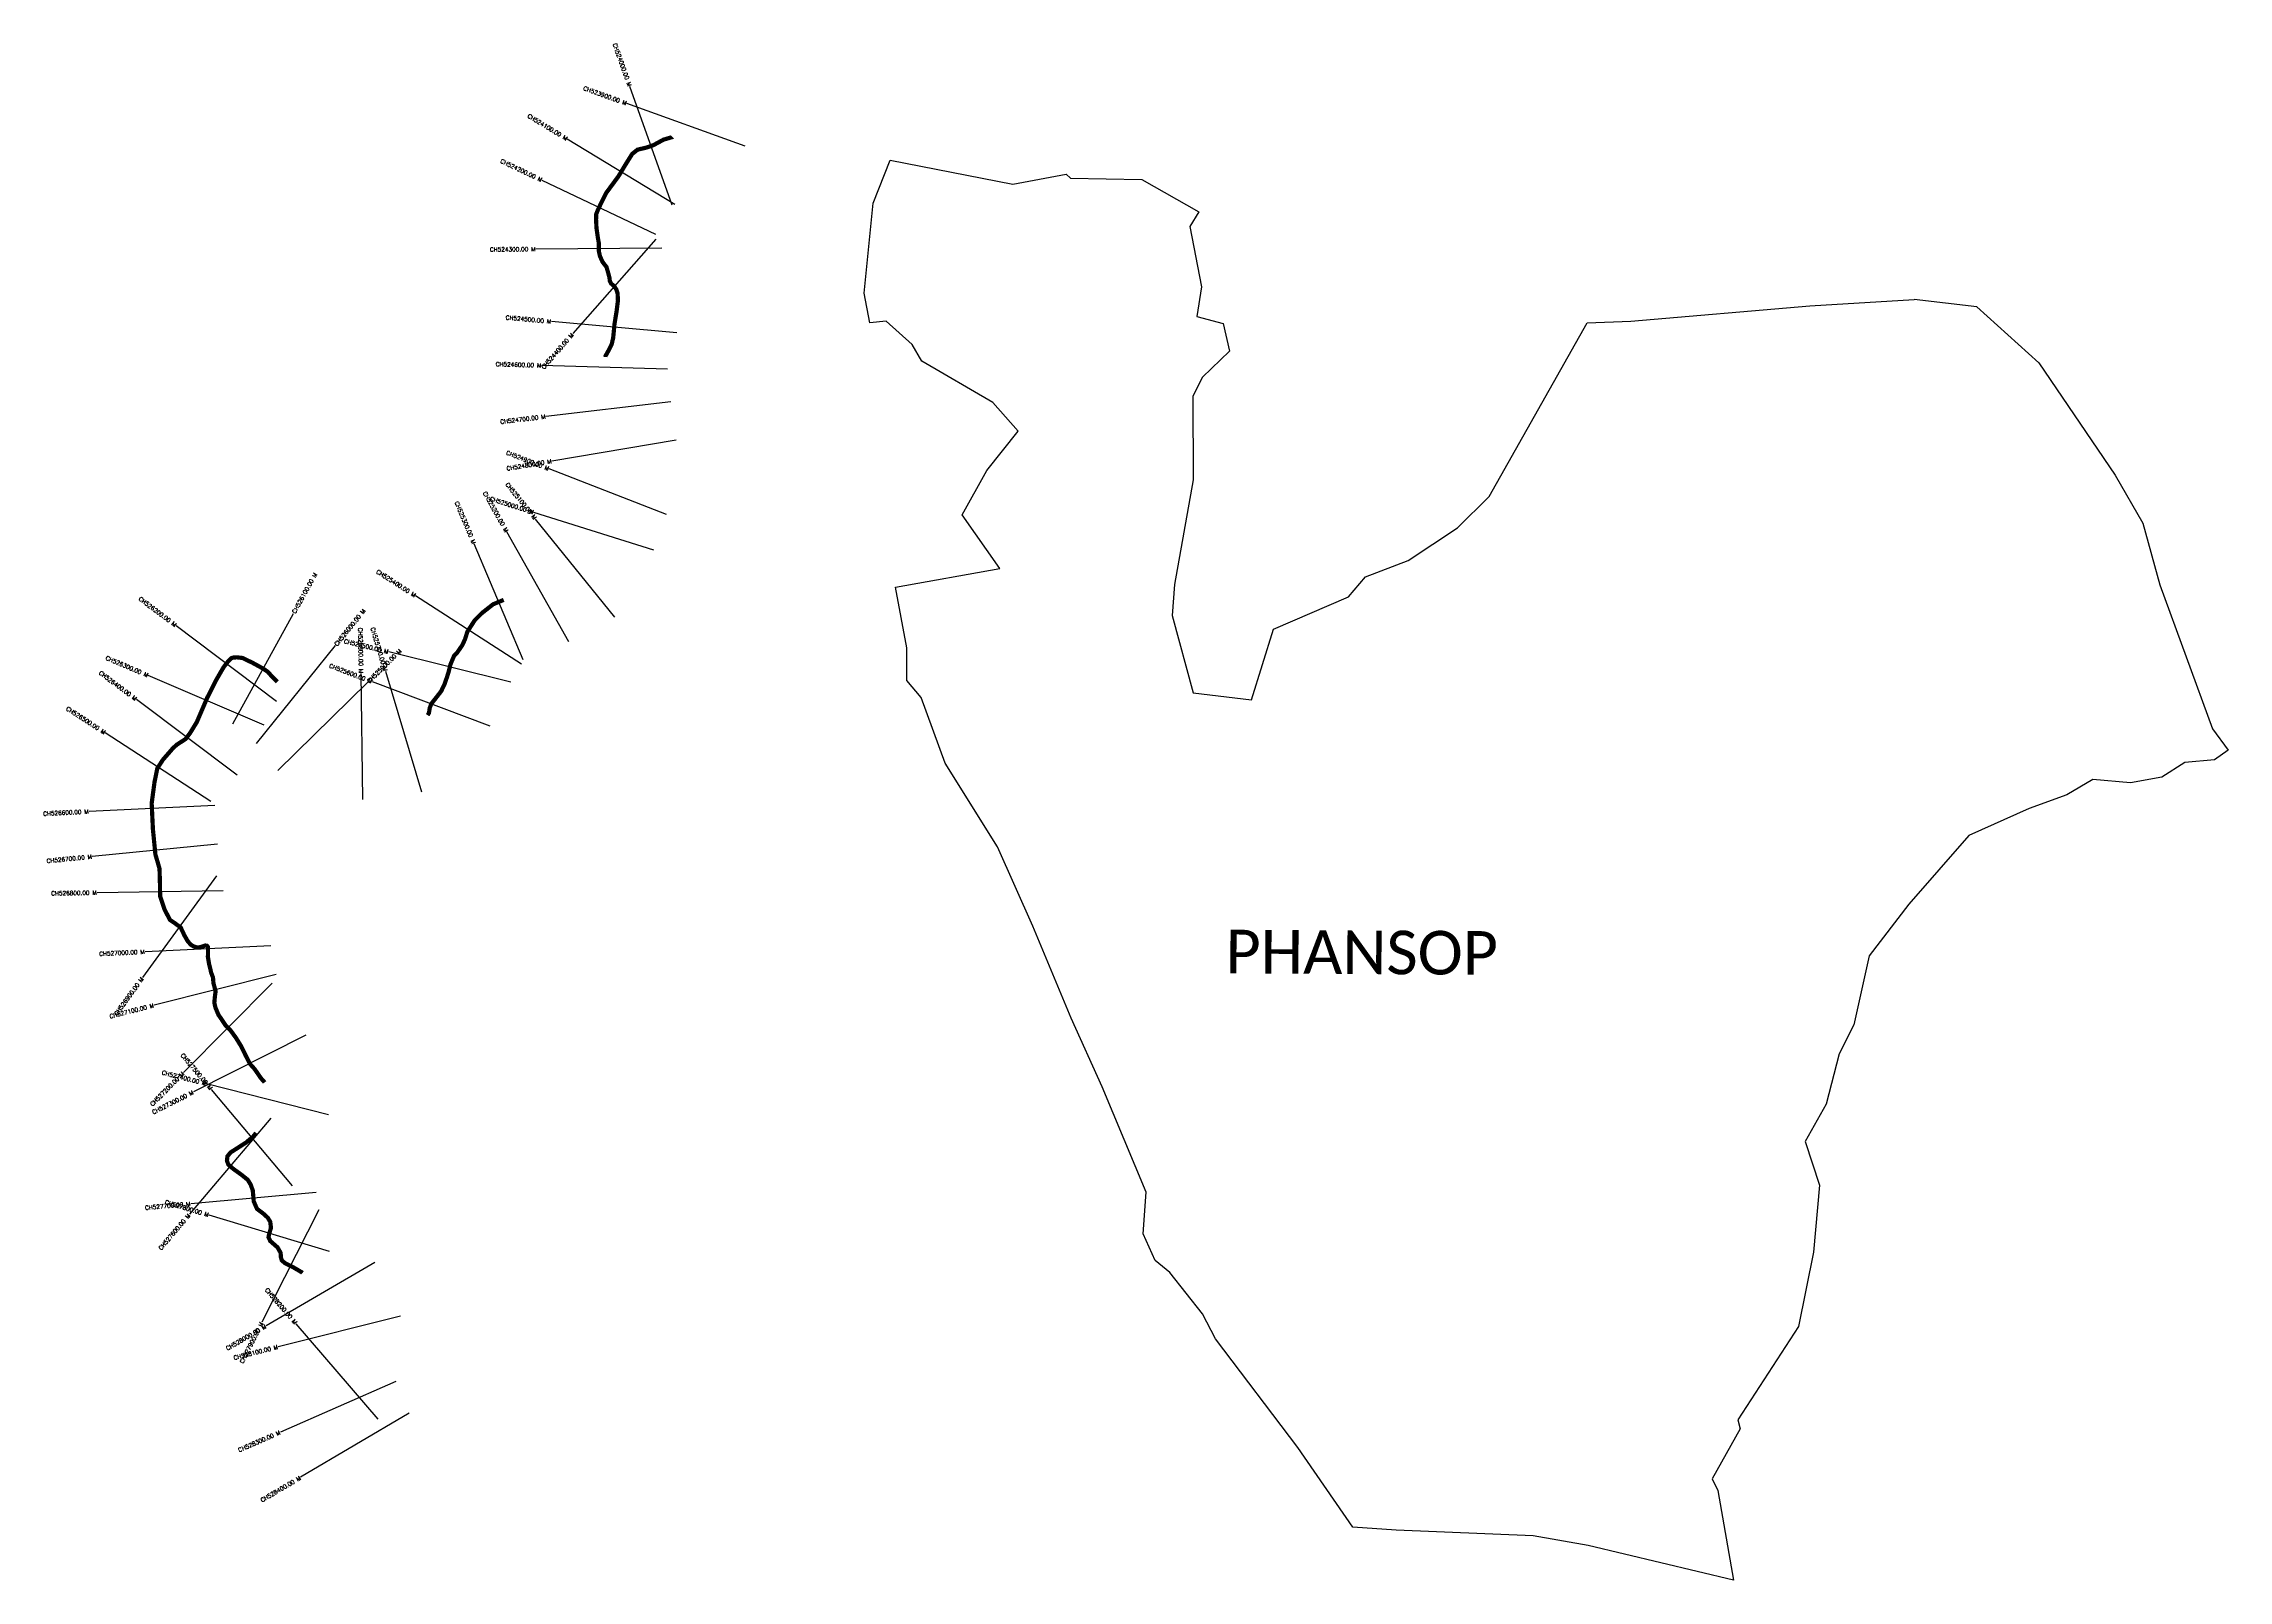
# Model space of a CAD drawing. Header units: metres. Extents: x 316827 to 322033, y 1873005 to 1876667.
import ezdxf
from ezdxf.enums import TextEntityAlignment as Align

# ---------------------------------------------------------------- set-up
doc = ezdxf.new("R2010")
doc.units = ezdxf.units.M
for name, color, linetype in [('CS', 134, 'Continuous'), ('CSMark', 6, 'Continuous'), ('UNPROTECTED', 10, 'Continuous'), ('VILLAGE BOUNDRY', 10, 'Continuous'), ('VILLAGE NAME', 250, 'Continuous')]:
    doc.layers.add(name, color=color, linetype=linetype)
doc.styles.get("Standard").update_dxf_attribs({"font": 'simplex.shx'})

msp = doc.modelspace()

# ---------------------------------------------------------------- linework, layer by layer
at = {"layer": 'CS'}
for p, q in [((318324.7, 1876281.9), (318224, 1876564.5)), ((318498.7, 1876422.6), (318216.5, 1876524.2)), ((318331.2, 1876283.6), (318074.7, 1876439.2)), ((318285.9, 1876212.3), (318015, 1876341.2)), ((318285.6, 1876201.4), (318087.8, 1875975.9)), ((318299.8, 1876179.8), (317999.8, 1876177.3)), ((318335.8, 1875977.8), (318037, 1876004.7)), ((318313.4, 1875891.1), (318013.6, 1875900.1)), ((318321.6, 1875813.7), (318023.7, 1875778.4)), ((318333.8, 1875721.7), (318037.9, 1875672.3)), ((318311.4, 1875544.8), (318031.8, 1875653.4)), ((318281, 1875459.8), (317994.9, 1875550.1)), ((318187.6, 1875300.6), (317999.2, 1875534.1)), ((317969.4, 1875198.3), (317853, 1875474.8)), ((318078, 1875241.8), (317930.9, 1875503.3)), ((317965.4, 1875188.7), (317713.1, 1875350.9)), ((317382, 1875099.3), (317142.5, 1875280)), ((317277.7, 1875046.3), (317422.2, 1875309.2)), ((317333.8, 1874999.2), (317522, 1875232.8)), ((317940.4, 1875145.7), (317649.2, 1875217.5)), ((317352, 1875043.3), (317076.1, 1875161.1)), ((317587.8, 1874865.9), (317583.3, 1875165.8)), ((317727.7, 1874883.5), (317641.9, 1875171)), ((317288.2, 1874923.9), (317048.1, 1875103.8)), ((317385.2, 1874934.8), (317599.1, 1875145.1)), ((317890.8, 1875040.3), (317610.2, 1875146.6)), ((317225.4, 1874861.1), (316973.7, 1875024.4)), ((317234.8, 1874851.5), (316935.1, 1874837.2)), ((317241.5, 1874759.3), (316942.9, 1874730)), ((317254.3, 1874648.5), (316954.3, 1874643.8)), ((317239, 1874684.2), (317062.6, 1874441.6)), ((317368.3, 1874517.2), (317068.6, 1874503.1)), ((317381.1, 1874449.1), (317090.3, 1874375.7)), ((317371.6, 1874428.2), (317160.2, 1874215.3)), ((317451.7, 1874304.6), (317184, 1874169.2)), ((317505.7, 1874114.2), (317215, 1874188.6)), ((317419.8, 1873945.5), (317226.8, 1874175.1)), ((317368, 1874106.8), (317174.3, 1873877.8)), ((317476.3, 1873929.1), (317177.5, 1873902.6)), ((317508.1, 1873788.5), (317221, 1873875.5)), ((317482.3, 1873888.5), (317347.2, 1873620.7)), ((317616.4, 1873763), (317357.2, 1873612)), ((317676.9, 1873634.8), (317385.8, 1873562)), ((317624.1, 1873389.1), (317428.7, 1873616.7)), ((317666.3, 1873478.7), (317391.4, 1873358.7)), ((317697.7, 1873403.3), (317439.3, 1873250.9))]:
    msp.add_line(p, q, dxfattribs=at)
at = {"layer": 'UNPROTECTED', "const_width": 10, "flags": 128}
for points in [[(318325.6, 1876444.6), (318325.5, 1876444.5), (318304.1, 1876438.2), (318280.5, 1876425.4), (318263.3, 1876419.2), (318242.1, 1876414.3), (318229.4, 1876404.2), (318215.6, 1876382.3), (318196.8, 1876351.2), (318167.2, 1876310.9), (318159, 1876294.7), (318147.7, 1876271), (318143.7, 1876261.1), (318143.2, 1876248.2), (318144.2, 1876227.8), (318147.2, 1876206.3), (318149.7, 1876192.3), (318149.9, 1876172.5), (318152.5, 1876160.6), (318158.5, 1876147), (318168.1, 1876134.7), (318171.6, 1876122.5), (318174.9, 1876110.4), (318176.2, 1876100.8), (318179, 1876095.4), (318187.1, 1876088.3), (318191.4, 1876081.3), (318194.4, 1876072.7), (318195.4, 1876055.5), (318192.1, 1876029), (318187, 1875997.8), (318185.5, 1875981.3), (318184, 1875965.9), (318180.5, 1875950.7), (318172.4, 1875934.7), (318165.4, 1875922.1), (318165.2, 1875920.3)], [(317923.1, 1875341.5), (317897.9, 1875331), (317871.3, 1875310.1), (317854, 1875292.8), (317836.6, 1875265.7), (317830.8, 1875247.1), (317824.2, 1875233.3), (317812.7, 1875216.4), (317805, 1875208.4), (317796.3, 1875187.8), (317792.4, 1875171.7), (317788.1, 1875157.8), (317782, 1875140.4), (317774.2, 1875124), (317764.8, 1875111.9), (317758.1, 1875103.4), (317750.7, 1875094), (317747, 1875084.2), (317745, 1875071.9), (317741.8, 1875066.8)], [(317383.6, 1875146.2), (317376.9, 1875152.8), (317368.9, 1875161.2), (317361.3, 1875169.9), (317350, 1875177.7), (317324.5, 1875191.7), (317300.7, 1875203.1), (317287.7, 1875204.6), (317279.2, 1875204.1), (317274.4, 1875202.8), (317266.8, 1875195.6), (317255.3, 1875180.4), (317237.6, 1875149.8), (317216.4, 1875107.8), (317192, 1875050.6), (317175.8, 1875024.1), (317165.3, 1875010.1), (317157.9, 1875005.3), (317143.8, 1874996.2), (317134.4, 1874987.4), (317111.1, 1874960.6), (317097.8, 1874940.1), (317091.2, 1874908), (317084.3, 1874856.6), (317087.3, 1874794.8), (317093.2, 1874734.8), (317103, 1874701.4), (317104, 1874667.1), (317104.5, 1874635.2), (317115.2, 1874603.4), (317128, 1874578.9), (317140, 1874570.8), (317153.5, 1874560.9), (317162.1, 1874542.5), (317170.4, 1874528), (317177.9, 1874519.6), (317184.7, 1874515.6), (317192, 1874513.4), (317200.1, 1874513.9), (317208.6, 1874516.8), (317211.9, 1874518), (317216.1, 1874517.3), (317218.4, 1874514.6), (317218.4, 1874511.2), (317218.7, 1874504.7), (317218.3, 1874490.8), (317221, 1874474.8), (317226.3, 1874452.5), (317230.4, 1874441.9), (317231.5, 1874428.5), (317234.8, 1874415.8), (317236.6, 1874408.8), (317235.1, 1874397.3), (317233.6, 1874382), (317236.4, 1874369.6), (317243.7, 1874352.3), (317249.9, 1874343.6), (317261, 1874326.7), (317272.6, 1874315.1), (317284.5, 1874299), (317296.9, 1874279), (317307.7, 1874257.1), (317318.1, 1874236.4), (317329.8, 1874223.4), (317344.5, 1874202), (317351.7, 1874194), (317353.4, 1874191.7)], [(317333, 1874071.5), (317326.4, 1874062.9), (317309.3, 1874048.5), (317272.2, 1874024.8), (317264.8, 1874015.6), (317263.7, 1874005.3), (317267, 1873995.8), (317279.6, 1873985.1), (317297.3, 1873972.5), (317313.4, 1873959.5), (317320.4, 1873947.9), (317325.2, 1873934.3), (317327.6, 1873908), (317335.3, 1873890.5), (317351.3, 1873878.3), (317360.8, 1873869.5), (317366.8, 1873859.8), (317368.6, 1873845.2), (317364.1, 1873830.4), (317362.7, 1873822.8), (317366.8, 1873813.9), (317384.3, 1873798.6), (317391.7, 1873785.3), (317392.1, 1873775.8), (317394.3, 1873767.8), (317402.4, 1873760.8), (317423.2, 1873750.3), (317442, 1873739.3), (317443.6, 1873737.8)]]:
    msp.add_lwpolyline(points, dxfattribs=at)
at = {"layer": 'VILLAGE BOUNDRY', "color": 3, "flags": 128}
msp.add_lwpolyline([(321433.4, 1876039.5), (321283.9, 1876057.5)], dxfattribs=at)
at = {"layer": 'VILLAGE BOUNDRY', "color": 3}
for points in [[(321433.4, 1876039.5, 0), (321581.2, 1875906, 0), (321763.1, 1875638.5, 0), (321828.8, 1875524.1, 0), (321869.6, 1875377.4, 0), (321994.7, 1875033.9, 0), (322032.6, 1874983.1, 0), (321999.4, 1874960.6, 0), (321928.9, 1874953.7, 0), (321874.5, 1874919.4, 0), (321799.2, 1874905.8, 0), (321709.4, 1874913.6, 0), (321647.6, 1874876.7, 0), (321558.2, 1874844.6, 0), (321414.4, 1874780.4, 0), (321271.4, 1874616.7, 0), (321177, 1874493.1, 0), (321140.4, 1874328.6, 0), (321105.2, 1874259.7, 0), (321074.6, 1874140, 0), (321024.7, 1874050.8, 0), (321058.3, 1873946.7, 0), (321044, 1873787.3, 0), (321008.2, 1873609.8, 0), (320864, 1873387.9, 0), (320869.8, 1873366.6, 0), (320802.6, 1873247.2, 0), (320816.3, 1873219.2, 0), (320853.8, 1873005.4, 0), (320507.2, 1873088, 0), (320376.3, 1873111.7, 0), (320049.5, 1873125.2, 0), (319946.4, 1873132.2, 0), (319815.8, 1873321.8, 0), (319619.2, 1873580.8, 0), (319588.1, 1873640.1, 0), (319510.2, 1873739.1, 0), (319475.5, 1873767.2, 0), (319447, 1873830.9, 0), (319454.4, 1873930.2, 0), (319349.2, 1874181.6, 0), (319275.6, 1874345, 0), (319183.7, 1874563.9, 0), (319099.9, 1874753.4, 0), (318975.3, 1874952.3, 0), (318917.6, 1875109.1, 0), (318884.1, 1875149.3, 0), (318883.9, 1875227.4, 0), (318856.9, 1875371.7, 0), (319105, 1875416.7, 0), (319015.7, 1875544.3, 0), (319074, 1875650.2, 0), (319149.4, 1875743.7, 0), (319088.4, 1875812.1, 0), (318919.6, 1875910.5, 0), (318896.1, 1875950.1, 0), (318834.7, 1876005.4, 0), (318795.3, 1876001.5, 0), (318782.1, 1876072.7, 0), (318803.8, 1876286.8, 0), (318844.4, 1876389.6, 0), (318844.4, 1876389.6, 0)], [(318844.4, 1876389.6, 0), (319136.5, 1876331.8, 0), (319263.7, 1876356.3, 0), (319273.9, 1876346.7, 0), (319443.8, 1876343.3, 0), (319579.6, 1876266.4, 0), (319558.3, 1876231, 0), (319585.9, 1876087.2, 0), (319574.8, 1876016.4, 0), (319637.4, 1876000.3, 0), (319652.9, 1875934.5, 0), (319588.5, 1875872.4, 0), (319565.4, 1875826.6, 0), (319565.8, 1875627.9, 0), (319521.6, 1875378.1, 0), (319516.1, 1875304.4, 0), (319566.4, 1875119.7, 0), (319705.2, 1875103.2, 0), (319757.1, 1875271.4, 0), (319935.9, 1875348.4, 0), (319977, 1875396.1, 0), (320078, 1875435, 0), (320195.9, 1875512.9, 0), (320271.3, 1875588, 0), (320504.5, 1876001.3, 0), (320608.9, 1876005.6, 0), (321035.3, 1876042.5, 0), (321283.9, 1876057.5, 0)]]:
    msp.add_polyline3d(points, dxfattribs=at)

# ---------------------------------------------------------------- texts
at = {"layer": 'CSMark'}
for s, rotation, p in [('CH524000.00 M', 289.6072, (318223.7, 1876565.4)), ('CH523900.00 M', 340.1858, (318215.6, 1876524.6)), ('CH524100.00 M', 328.7499, (318073.9, 1876439.8)), ('CH524200.00 M', 334.5513, (318014.1, 1876341.6)), ('CH524300.00 M', 0.4785, (317998.8, 1876177.3)), ('CH524500.00 M', 354.854, (318036, 1876004.8)), ('CH524400.00 M', 48.7506, (318087.2, 1875975.1)), ('CH524600.00 M', 358.2819, (318012.6, 1875900.1)), ('CH524700.00 M', 6.7436, (318022.7, 1875778.3)), ('CH524900.00 M', 338.7852, (318030.8, 1875653.7)), ('CH524800.00 M', 9.4877, (318036.9, 1875672.1)), ('CH525300.00 M', 292.835, (317852.6, 1875475.7)), ('CH525200.00 M', 299.3469, (317930.4, 1875504.2)), ('CH525000.00 M', 342.4824, (317994, 1875550.4)), ('CH525100.00 M', 308.8966, (317998.6, 1875534.9)), ('CH525400.00 M', 327.2628, (317712.3, 1875351.5)), ('CH526200.00 M', 322.9636, (317141.7, 1875280.6)), ('CH525800.00 M', 270.8615, (317583.3, 1875166.8)), ('CH525700.00 M', 286.6131, (317641.6, 1875171.9)), ('CH525500.00 M', 346.1488, (317648.2, 1875217.7)), ('CH526400.00 M', 323.1519, (317047.3, 1875104.4)), ('CH526300.00 M', 336.8837, (317075.2, 1875161.5)), ('CH525600.00 M', 339.2557, (317609.3, 1875146.9)), ('CH526500.00 M', 327.0173, (316972.9, 1875024.9)), ('CH526600.00 M', 2.7275, (316934.1, 1874837.2)), ('CH526700.00 M', 5.6026, (316941.9, 1874729.9)), ('CH526800.00 M', 0.8826, (316953.3, 1874643.8)), ('CH527000.00 M', 2.6961, (317067.6, 1874503.1)), ('CH526900.00 M', 53.986, (317062, 1874440.8)), ('CH527100.00 M', 14.1617, (317089.3, 1874375.4)), ('CH527400.00 M', 345.653, (317214, 1874188.8)), ('CH527500.00 M', 310.0481, (317226.2, 1874175.9)), ('CH527200.00 M', 45.2011, (317159.5, 1874214.6)), ('CH527300.00 M', 26.8282, (317183.1, 1874168.8)), ('CH527700.00 M', 5.0756, (317176.5, 1873902.5)), ('CH527800.00 M', 343.1537, (317220.1, 1873875.8)), ('CH527600.00 M', 49.7785, (317173.6, 1873877)), ('CH528200.00 M', 310.653, (317428, 1873617.5)), ('CH528000.00 M', 30.2413, (317356.3, 1873611.4)), ('CH527900.00 M', 63.2318, (317346.8, 1873619.8)), ('CH528100.00 M', 14.0417, (317384.9, 1873561.7)), ('CH528300.00 M', 23.5671, (317390.4, 1873358.3)), ('CH528400.00 M', 30.5418, (317438.5, 1873250.3))]:
    msp.add_text(s, height=10, rotation=rotation, dxfattribs=at).set_placement(p, align=Align.MIDDLE_RIGHT)
for s, rotation, p in [('CH526100.00 M', 61.2076, (317422.7, 1875310.1)), ('CH526000.00 M', 51.1389, (317522.6, 1875233.5)), ('CH525900.00 M', 44.5167, (317599.8, 1875145.8))]:
    msp.add_text(s, height=10, rotation=rotation, dxfattribs=at).set_placement(p, align=Align.MIDDLE_LEFT)
at = {"layer": 'VILLAGE NAME', "insert": (319643.5, 1874555.7), "char_height": 104.042, "attachment_point": 1, "rotation": 359.6762}
msp.add_mtext_dynamic_manual_height_columns('{\\fCalibri|b0|i0|c0|p34;PHANSOP}', width=1755.493, gutter_width=520.2, heights=[0], dxfattribs=at)

doc.saveas('drawing.dxf')
